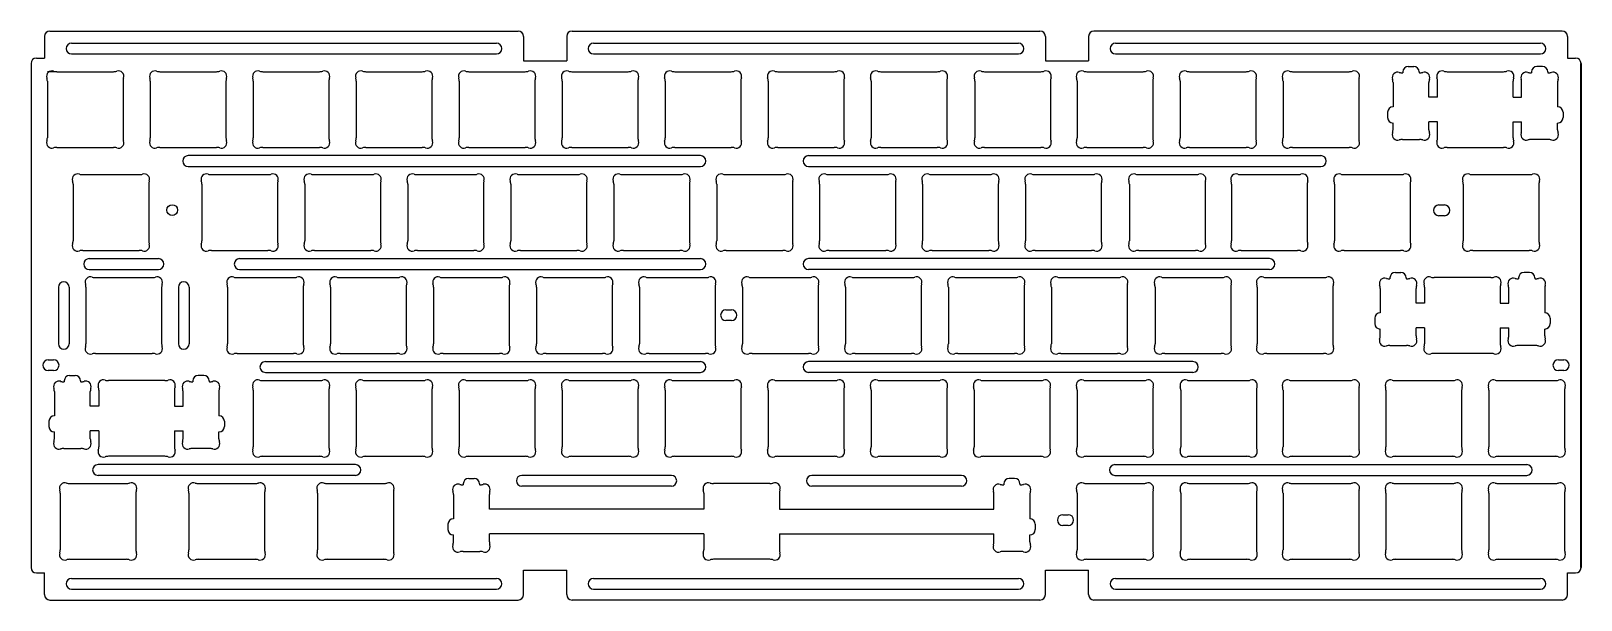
# Model space of a CAD drawing. Header units: millimetres. Extents: x 2777 to 3063, y 1145 to 1250.
import ezdxf

# ---------------------------------------------------------------- set-up
doc = ezdxf.new("R2010")
doc.units = ezdxf.units.MM
doc.layers.add('粗实线层', color=7, linetype='Continuous', lineweight=35)

msp = doc.modelspace()

# ---------------------------------------------------------------- linework, layer by layer
for p, q in [((2779.15, 1248.84), (2779.15, 1244.84)), ((2780.15, 1249.84), (2866.75, 1249.84)), ((2784.15, 1247.59), (2862.75, 1247.59)), ((2867.75, 1248.84), (2867.75, 1244.34)), ((2875.75, 1248.84), (2875.75, 1244.34)), ((2876.75, 1249.84), (2963.3, 1249.84)), ((2880.72, 1247.59), (2959.32, 1247.59)), ((2964.3, 1248.84), (2964.3, 1244.34)), ((2972.3, 1248.84), (2972.3, 1244.34)), ((3059.9, 1249.84), (2973.3, 1249.84)), ((2977.3, 1247.59), (3055.9, 1247.59)), ((3060.9, 1248.84), (3060.9, 1244.84)), ((2777.65, 1244.84), (2779.15, 1244.84)), ((2784.15, 1245.59), (2862.75, 1245.59)), ((2880.72, 1245.59), (2959.32, 1245.59)), ((2977.3, 1245.59), (3055.9, 1245.59)), ((3060.9, 1244.84), (3062.4, 1244.84)), ((2781.45, 1242.32), (2779.67, 1242.32)), ((2781.45, 1242.32), (2791.89, 1242.32)), ((2800.5, 1242.32), (2810.94, 1242.32)), ((2819.55, 1242.32), (2829.99, 1242.32)), ((2838.6, 1242.32), (2849.04, 1242.32)), ((2857.65, 1242.32), (2868.09, 1242.32)), ((2867.75, 1244.34), (2875.75, 1244.34)), ((2876.7, 1242.32), (2887.14, 1242.32)), ((2895.75, 1242.32), (2906.19, 1242.32)), ((2914.8, 1242.32), (2925.24, 1242.32)), ((2933.85, 1242.32), (2944.29, 1242.32)), ((2953.04, 1242.32), (2963.49, 1242.32)), ((2964.3, 1244.34), (2972.3, 1244.34)), ((2971.95, 1242.32), (2982.39, 1242.32)), ((2991, 1242.32), (3001.44, 1242.32)), ((3010.05, 1242.32), (3020.49, 1242.32)), ((3030.4, 1242.09), (3030.45, 1242.09)), ((3030.45, 1242.29), (3030.45, 1242.09)), ((3031.45, 1243.29), (3032.45, 1243.29)), ((3033.45, 1242.29), (3033.45, 1242.09)), ((3033.49, 1242.09), (3033.45, 1242.09)), ((3038.63, 1242.32), (3049.07, 1242.32)), ((3054.2, 1242.09), (3054.25, 1242.09)), ((3054.25, 1242.29), (3054.25, 1242.09)), ((3056.25, 1243.29), (3055.25, 1243.29)), ((3057.25, 1242.29), (3057.25, 1242.09)), ((3057.29, 1242.09), (3057.25, 1242.09)), ((2779.67, 1240.54), (2779.67, 1230.1)), ((2793.67, 1240.54), (2793.67, 1230.1)), ((2798.72, 1240.54), (2798.72, 1230.1)), ((2812.72, 1240.54), (2812.72, 1230.1)), ((2817.77, 1240.54), (2817.77, 1230.1)), ((2831.77, 1240.54), (2831.77, 1230.1)), ((2836.82, 1240.54), (2836.82, 1230.1)), ((2850.82, 1240.54), (2850.82, 1230.1)), ((2855.87, 1240.54), (2855.87, 1230.1)), ((2869.87, 1240.54), (2869.87, 1230.1)), ((2874.92, 1240.54), (2874.92, 1230.1)), ((2888.92, 1240.54), (2888.92, 1230.1)), ((2893.97, 1240.54), (2893.97, 1230.1)), ((2907.97, 1240.54), (2907.97, 1230.1)), ((2913.02, 1240.54), (2913.02, 1230.1)), ((2927.02, 1240.54), (2927.02, 1230.1)), ((2932.07, 1240.54), (2932.07, 1230.1)), ((2946.07, 1240.54), (2946.07, 1230.1)), ((2951.26, 1240.54), (2951.26, 1230.1)), ((2965.26, 1240.54), (2965.26, 1230.1)), ((2970.17, 1240.54), (2970.17, 1230.1)), ((2984.17, 1240.54), (2984.17, 1230.1)), ((2989.22, 1240.54), (2989.22, 1230.1)), ((3003.22, 1240.54), (3003.22, 1230.1)), ((3008.27, 1240.54), (3008.27, 1230.1)), ((3022.27, 1240.54), (3022.27, 1230.1)), ((3028.62, 1240.31), (3028.62, 1235.82)), ((3035.27, 1237.62), (3035.27, 1240.31)), ((3036.85, 1237.62), (3036.85, 1240.54)), ((3050.85, 1237.62), (3050.85, 1240.54)), ((3052.42, 1237.62), (3052.42, 1240.31)), ((3059.07, 1240.31), (3059.07, 1235.82)), ((3036.85, 1237.62), (3035.27, 1237.62)), ((3050.85, 1237.62), (3052.42, 1237.62)), ((3027.62, 1234.82), (3027.62, 1233.82)), ((3060.07, 1234.82), (3060.07, 1233.82)), ((3028.62, 1231.57), (3028.62, 1232.82)), ((3036.85, 1233.02), (3035.27, 1233.02)), ((3035.27, 1231.57), (3035.27, 1233.02)), ((3036.85, 1230.1), (3036.85, 1233.02)), ((3050.85, 1233.02), (3052.42, 1233.02)), ((3050.85, 1230.1), (3050.85, 1233.02)), ((3052.42, 1231.57), (3052.42, 1233.02)), ((3059.07, 1231.57), (3059.07, 1232.82)), ((2781.45, 1228.32), (2791.89, 1228.32)), ((2800.5, 1228.32), (2810.94, 1228.32)), ((2819.55, 1228.32), (2829.99, 1228.32)), ((2838.6, 1228.32), (2849.04, 1228.32)), ((2857.65, 1228.32), (2868.09, 1228.32)), ((2876.7, 1228.32), (2887.14, 1228.32)), ((2895.75, 1228.32), (2906.19, 1228.32)), ((2914.8, 1228.32), (2925.24, 1228.32)), ((2933.85, 1228.32), (2944.29, 1228.32)), ((2953.04, 1228.32), (2963.49, 1228.32)), ((2971.95, 1228.32), (2982.39, 1228.32)), ((2991, 1228.32), (3001.44, 1228.32)), ((3010.05, 1228.32), (3020.49, 1228.32)), ((3030.4, 1229.79), (3033.49, 1229.79)), ((3038.63, 1228.32), (3049.07, 1228.32)), ((3057.29, 1229.79), (3054.2, 1229.79)), ((2900.5, 1226.79), (2805.72, 1226.79)), ((2805.72, 1224.79), (2900.5, 1224.79)), ((2920.5, 1226.79), (3015.27, 1226.79)), ((2920.5, 1224.79), (3015.27, 1224.79)), ((2786.21, 1223.27), (2796.66, 1223.27)), ((2810.03, 1223.27), (2820.47, 1223.27)), ((2829.08, 1223.27), (2839.52, 1223.27)), ((2848.13, 1223.27), (2858.57, 1223.27)), ((2867.18, 1223.27), (2877.62, 1223.27)), ((2886.23, 1223.27), (2896.67, 1223.27)), ((2905.28, 1223.27), (2915.72, 1223.27)), ((2924.33, 1223.27), (2934.77, 1223.27)), ((2943.38, 1223.27), (2953.82, 1223.27)), ((2962.43, 1223.27), (2972.87, 1223.27)), ((2981.62, 1223.27), (2992.06, 1223.27)), ((3000.53, 1223.27), (3010.97, 1223.27)), ((3019.58, 1223.27), (3030.02, 1223.27)), ((3043.39, 1223.27), (3053.83, 1223.27)), ((2784.44, 1221.49), (2784.44, 1211.05)), ((2798.44, 1221.49), (2798.44, 1211.05)), ((2808.25, 1221.49), (2808.25, 1211.05)), ((2822.25, 1221.49), (2822.25, 1211.05)), ((2827.3, 1221.49), (2827.3, 1211.05)), ((2841.3, 1221.49), (2841.3, 1211.05)), ((2846.35, 1221.49), (2846.35, 1211.05)), ((2860.35, 1221.49), (2860.35, 1211.05)), ((2865.4, 1221.49), (2865.4, 1211.05)), ((2879.4, 1221.49), (2879.4, 1211.05)), ((2884.45, 1221.49), (2884.45, 1211.05)), ((2898.45, 1221.49), (2898.45, 1211.05)), ((2903.5, 1221.49), (2903.5, 1211.05)), ((2917.5, 1221.49), (2917.5, 1211.05)), ((2922.55, 1221.49), (2922.55, 1211.05)), ((2936.55, 1221.49), (2936.55, 1211.05)), ((2941.6, 1221.49), (2941.6, 1211.05)), ((2955.6, 1221.49), (2955.6, 1211.05)), ((2960.65, 1221.49), (2960.65, 1211.05)), ((2974.65, 1221.49), (2974.65, 1211.05)), ((2979.84, 1221.49), (2979.84, 1211.05)), ((2993.84, 1221.49), (2993.84, 1211.05)), ((2998.75, 1221.49), (2998.75, 1211.05)), ((3012.75, 1221.49), (3012.75, 1211.05)), ((3017.8, 1221.49), (3017.8, 1211.05)), ((3031.8, 1221.49), (3031.8, 1211.05)), ((3041.61, 1221.49), (3041.61, 1211.05)), ((3055.61, 1221.49), (3055.61, 1211.05)), ((3037.12, 1217.67), (3038.12, 1217.67)), ((2803.04, 1215.37), (2803.04, 1215.37)), ((3038.12, 1215.67), (3037.12, 1215.67)), ((2786.21, 1209.27), (2796.66, 1209.27)), ((2787.4, 1207.74), (2800.23, 1207.74)), ((2810.03, 1209.27), (2820.47, 1209.27)), ((2815.25, 1207.74), (2900.5, 1207.74)), ((2829.08, 1209.27), (2839.52, 1209.27)), ((2848.13, 1209.27), (2858.57, 1209.27)), ((2867.18, 1209.27), (2877.62, 1209.27)), ((2886.23, 1209.27), (2896.67, 1209.27)), ((2905.28, 1209.27), (2915.72, 1209.27)), ((3005.75, 1207.74), (2920.5, 1207.74)), ((2924.33, 1209.27), (2934.77, 1209.27)), ((2943.38, 1209.27), (2953.82, 1209.27)), ((2962.43, 1209.27), (2972.87, 1209.27)), ((2981.62, 1209.27), (2992.06, 1209.27)), ((3000.53, 1209.27), (3010.97, 1209.27)), ((3019.58, 1209.27), (3030.02, 1209.27)), ((3043.39, 1209.27), (3053.83, 1209.27)), ((2787.4, 1205.74), (2800.23, 1205.74)), ((2815.25, 1205.74), (2900.5, 1205.74)), ((3005.75, 1205.74), (2920.5, 1205.74)), ((3029.06, 1205.19), (3030.06, 1205.19)), ((3053.86, 1205.19), (3052.86, 1205.19)), ((2781.72, 1202.44), (2781.72, 1192)), ((2783.72, 1202.44), (2783.72, 1192)), ((2786.82, 1202.44), (2786.82, 1192)), ((2788.59, 1204.22), (2799.04, 1204.22)), ((2800.82, 1202.44), (2800.82, 1192)), ((2803.91, 1202.44), (2803.91, 1192)), ((2805.91, 1202.44), (2805.91, 1192)), ((2813.01, 1202.44), (2813.01, 1192)), ((2814.79, 1204.22), (2825.23, 1204.22)), ((2827.01, 1202.44), (2827.01, 1192)), ((2832.06, 1202.44), (2832.06, 1192)), ((2833.84, 1204.22), (2844.28, 1204.22)), ((2846.06, 1202.44), (2846.06, 1192)), ((2851.11, 1202.44), (2851.11, 1192)), ((2852.89, 1204.22), (2863.33, 1204.22)), ((2865.11, 1202.44), (2865.11, 1192)), ((2870.16, 1202.44), (2870.16, 1192)), ((2871.94, 1204.22), (2882.38, 1204.22)), ((2884.16, 1202.44), (2884.16, 1192)), ((2889.21, 1202.44), (2889.21, 1192)), ((2890.99, 1204.22), (2901.43, 1204.22)), ((2903.21, 1202.44), (2903.21, 1192)), ((2908.26, 1202.44), (2908.26, 1192)), ((2910.04, 1204.22), (2920.48, 1204.22)), ((2922.26, 1202.44), (2922.26, 1192)), ((2927.31, 1202.44), (2927.31, 1192)), ((2929.09, 1204.22), (2939.53, 1204.22)), ((2941.31, 1202.44), (2941.31, 1192)), ((2946.36, 1202.44), (2946.36, 1192)), ((2948.14, 1204.22), (2958.58, 1204.22)), ((2960.36, 1202.44), (2960.36, 1192)), ((2965.41, 1202.44), (2965.41, 1192)), ((2967.19, 1204.22), (2977.63, 1204.22)), ((2979.41, 1202.44), (2979.41, 1192)), ((2984.6, 1202.44), (2984.6, 1192)), ((2986.38, 1204.22), (2996.82, 1204.22)), ((2998.6, 1202.44), (2998.6, 1192)), ((3003.51, 1202.44), (3003.51, 1192)), ((3005.29, 1204.22), (3015.73, 1204.22)), ((3017.51, 1202.44), (3017.51, 1192)), ((3026.24, 1202.21), (3026.24, 1197.72)), ((3028.02, 1203.99), (3028.06, 1203.99)), ((3028.06, 1204.19), (3028.06, 1203.99)), ((3031.06, 1204.19), (3031.06, 1203.99)), ((3031.11, 1203.99), (3031.06, 1203.99)), ((3032.89, 1199.52), (3032.89, 1202.21)), ((3034.46, 1202.44), (3034.46, 1199.52)), ((3046.69, 1204.22), (3036.24, 1204.22)), ((3048.46, 1202.44), (3048.46, 1199.52)), ((3050.04, 1199.52), (3050.04, 1202.21)), ((3051.82, 1203.99), (3051.86, 1203.99)), ((3051.86, 1204.19), (3051.86, 1203.99)), ((3054.86, 1204.19), (3054.86, 1203.99)), ((3054.91, 1203.99), (3054.86, 1203.99)), ((3056.69, 1202.21), (3056.69, 1197.72)), ((3034.46, 1199.52), (3032.89, 1199.52)), ((3048.46, 1199.52), (3050.04, 1199.52)), ((2905.22, 1198.27), (2906.22, 1198.27)), ((2906.22, 1196.27), (2905.22, 1196.27)), ((3025.24, 1196.72), (3025.24, 1195.72)), ((3057.69, 1196.72), (3057.69, 1195.72)), ((3026.24, 1193.47), (3026.24, 1194.72)), ((3034.46, 1194.92), (3032.89, 1194.92)), ((3032.89, 1193.47), (3032.89, 1194.92)), ((3034.46, 1194.92), (3034.46, 1192)), ((3048.46, 1194.92), (3050.04, 1194.92)), ((3048.46, 1194.92), (3048.46, 1192)), ((3050.04, 1193.47), (3050.04, 1194.92)), ((3056.69, 1193.47), (3056.69, 1194.72)), ((2788.59, 1190.22), (2799.04, 1190.22)), ((2814.79, 1190.22), (2825.23, 1190.22)), ((2833.84, 1190.22), (2844.28, 1190.22)), ((2852.89, 1190.22), (2863.33, 1190.22)), ((2871.94, 1190.22), (2882.38, 1190.22)), ((2890.99, 1190.22), (2901.43, 1190.22)), ((2910.04, 1190.22), (2920.48, 1190.22)), ((2929.09, 1190.22), (2939.53, 1190.22)), ((2948.14, 1190.22), (2958.58, 1190.22)), ((2967.19, 1190.22), (2977.63, 1190.22)), ((2986.38, 1190.22), (2996.82, 1190.22)), ((3005.29, 1190.22), (3015.73, 1190.22)), ((3028.02, 1191.69), (3031.11, 1191.69)), ((3046.69, 1190.22), (3036.24, 1190.22)), ((3054.91, 1191.69), (3051.82, 1191.69)), ((2779.84, 1189.02), (2780.84, 1189.02)), ((2820.01, 1188.69), (2900.5, 1188.69)), ((2991.6, 1188.69), (2920.5, 1188.69)), ((3059.21, 1189.02), (3060.21, 1189.02)), ((2780.84, 1187.02), (2779.84, 1187.02)), ((2782.75, 1184.94), (2782.8, 1184.94)), ((2782.8, 1185.14), (2782.8, 1184.94)), ((2783.8, 1186.14), (2784.8, 1186.14)), ((2785.8, 1185.14), (2785.8, 1184.94)), ((2785.84, 1184.94), (2785.8, 1184.94)), ((2801.42, 1185.17), (2790.98, 1185.17)), ((2806.55, 1184.94), (2806.6, 1184.94)), ((2806.6, 1185.14), (2806.6, 1184.94)), ((2808.6, 1186.14), (2807.6, 1186.14)), ((2809.6, 1185.14), (2809.6, 1184.94)), ((2809.64, 1184.94), (2809.6, 1184.94)), ((2819.55, 1185.17), (2829.99, 1185.17)), ((2820.01, 1186.69), (2900.5, 1186.69)), ((2838.6, 1185.17), (2849.04, 1185.17)), ((2857.65, 1185.17), (2868.09, 1185.17)), ((2876.7, 1185.17), (2887.14, 1185.17)), ((2895.75, 1185.17), (2906.19, 1185.17)), ((2914.8, 1185.17), (2925.24, 1185.17)), ((2991.6, 1186.69), (2920.5, 1186.69)), ((2933.85, 1185.17), (2944.29, 1185.17)), ((2952.9, 1185.17), (2963.34, 1185.17)), ((2971.95, 1185.17), (2982.39, 1185.17)), ((2991.14, 1185.17), (3001.59, 1185.17)), ((3010.05, 1185.17), (3020.49, 1185.17)), ((3029.1, 1185.17), (3039.54, 1185.17)), ((3048.15, 1185.17), (3058.59, 1185.17)), ((3060.21, 1187.02), (3059.21, 1187.02)), ((2780.97, 1183.16), (2780.97, 1178.67)), ((2787.62, 1180.47), (2787.62, 1183.16)), ((2789.2, 1183.39), (2789.2, 1180.47)), ((2803.2, 1183.39), (2803.2, 1180.47)), ((2804.77, 1180.47), (2804.77, 1183.16)), ((2811.42, 1183.16), (2811.42, 1178.67)), ((2817.77, 1183.39), (2817.77, 1172.95)), ((2831.77, 1183.39), (2831.77, 1172.95)), ((2836.82, 1183.39), (2836.82, 1172.95)), ((2850.82, 1183.39), (2850.82, 1172.95)), ((2855.87, 1183.39), (2855.87, 1172.95)), ((2869.87, 1183.39), (2869.87, 1172.95)), ((2874.92, 1183.39), (2874.92, 1172.95)), ((2888.92, 1183.39), (2888.92, 1172.95)), ((2893.97, 1183.39), (2893.97, 1172.95)), ((2907.97, 1183.39), (2907.97, 1172.95)), ((2913.02, 1183.39), (2913.02, 1172.95)), ((2927.02, 1183.39), (2927.02, 1172.95)), ((2932.07, 1183.39), (2932.07, 1172.95)), ((2946.07, 1183.39), (2946.07, 1172.95)), ((2951.12, 1183.39), (2951.12, 1172.95)), ((2965.12, 1183.39), (2965.12, 1172.95)), ((2970.17, 1183.39), (2970.17, 1172.95)), ((2984.17, 1183.39), (2984.17, 1172.95)), ((2989.36, 1183.39), (2989.36, 1172.95)), ((3003.36, 1183.39), (3003.36, 1172.95)), ((3008.27, 1183.39), (3008.27, 1172.95)), ((3022.27, 1183.39), (3022.27, 1172.95)), ((3027.32, 1183.39), (3027.32, 1172.95)), ((3041.32, 1183.39), (3041.32, 1172.95)), ((3046.37, 1183.39), (3046.37, 1172.95)), ((3060.37, 1183.39), (3060.37, 1172.95)), ((2789.2, 1180.47), (2787.62, 1180.47)), ((2803.2, 1180.47), (2804.77, 1180.47)), ((2779.97, 1177.67), (2779.97, 1176.67)), ((2789.2, 1175.87), (2787.62, 1175.87)), ((2787.62, 1174.42), (2787.62, 1175.87)), ((2789.2, 1175.87), (2789.2, 1172.95)), ((2803.2, 1175.87), (2804.77, 1175.87)), ((2803.2, 1175.87), (2803.2, 1172.95)), ((2804.77, 1174.42), (2804.77, 1175.87)), ((2812.42, 1177.67), (2812.42, 1176.67)), ((2780.97, 1174.42), (2780.97, 1175.67)), ((2811.42, 1174.42), (2811.42, 1175.67)), ((2782.75, 1172.64), (2785.84, 1172.64)), ((2801.42, 1171.17), (2790.98, 1171.17)), ((2809.64, 1172.64), (2806.55, 1172.64)), ((2819.55, 1171.17), (2829.99, 1171.17)), ((2838.6, 1171.17), (2849.04, 1171.17)), ((2857.65, 1171.17), (2868.09, 1171.17)), ((2876.7, 1171.17), (2887.14, 1171.17)), ((2895.75, 1171.17), (2906.19, 1171.17)), ((2914.8, 1171.17), (2925.24, 1171.17)), ((2933.85, 1171.17), (2944.29, 1171.17)), ((2952.9, 1171.17), (2963.34, 1171.17)), ((2971.95, 1171.17), (2982.39, 1171.17)), ((2991.14, 1171.17), (3001.59, 1171.17)), ((3010.05, 1171.17), (3020.49, 1171.17)), ((3029.1, 1171.17), (3039.54, 1171.17)), ((3048.15, 1171.17), (3058.59, 1171.17)), ((2836.68, 1169.64), (2789.05, 1169.64)), ((2836.68, 1167.64), (2789.05, 1167.64)), ((2857.62, 1167.09), (2858.62, 1167.09)), ((2895.11, 1167.64), (2867.45, 1167.64)), ((2948.78, 1167.64), (2921.12, 1167.64)), ((2958.61, 1167.09), (2957.61, 1167.09)), ((2977.17, 1169.64), (3053.37, 1169.64)), ((2977.17, 1167.64), (3053.37, 1167.64)), ((2782.05, 1164.34), (2782.05, 1153.9)), ((2783.83, 1166.12), (2794.27, 1166.12)), ((2796.05, 1164.34), (2796.05, 1153.9)), ((2805.86, 1164.34), (2805.86, 1153.9)), ((2807.64, 1166.12), (2818.09, 1166.12)), ((2819.86, 1164.34), (2819.86, 1153.9)), ((2829.68, 1164.34), (2829.68, 1153.9)), ((2831.46, 1166.12), (2841.9, 1166.12)), ((2843.68, 1164.34), (2843.68, 1153.9)), ((2856.57, 1165.89), (2856.62, 1165.89)), ((2856.62, 1166.09), (2856.62, 1165.89)), ((2859.62, 1166.09), (2859.62, 1165.89)), ((2859.66, 1165.89), (2859.62, 1165.89)), ((2895.11, 1165.64), (2867.45, 1165.64)), ((2901.11, 1164.34), (2901.11, 1161.42)), ((2913.34, 1166.12), (2902.89, 1166.12)), ((2915.11, 1164.34), (2915.11, 1161.42)), ((2948.78, 1165.64), (2921.12, 1165.64)), ((2956.57, 1165.89), (2956.61, 1165.89)), ((2956.61, 1166.09), (2956.61, 1165.89)), ((2959.61, 1166.09), (2959.61, 1165.89)), ((2959.66, 1165.89), (2959.61, 1165.89)), ((2970.17, 1164.34), (2970.17, 1153.9)), ((2971.95, 1166.12), (2982.39, 1166.12)), ((2984.17, 1164.34), (2984.17, 1153.9)), ((2989.36, 1164.34), (2989.36, 1153.9)), ((2991.14, 1166.12), (3001.59, 1166.12)), ((3003.36, 1164.34), (3003.36, 1153.9)), ((3008.27, 1164.34), (3008.27, 1153.9)), ((3010.05, 1166.12), (3020.49, 1166.12)), ((3022.27, 1164.34), (3022.27, 1153.9)), ((3027.32, 1164.34), (3027.32, 1153.9)), ((3029.1, 1166.12), (3039.54, 1166.12)), ((3041.32, 1164.34), (3041.32, 1153.9)), ((3046.37, 1164.34), (3046.37, 1153.9)), ((3048.15, 1166.12), (3058.59, 1166.12)), ((3060.37, 1164.34), (3060.37, 1153.9)), ((2854.79, 1164.11), (2854.79, 1159.62)), ((2861.44, 1161.42), (2861.44, 1164.11)), ((2901.11, 1161.42), (2861.44, 1161.42)), ((2915.11, 1161.42), (2954.79, 1161.42)), ((2954.79, 1161.42), (2954.79, 1164.11)), ((2961.44, 1164.11), (2961.44, 1159.62)), ((2853.79, 1158.62), (2853.79, 1157.62)), ((2962.44, 1158.62), (2962.44, 1157.62)), ((2967.53, 1160.37), (2968.53, 1160.37)), ((2854.79, 1155.37), (2854.79, 1156.62)), ((2901.11, 1156.82), (2861.44, 1156.82)), ((2861.44, 1155.37), (2861.44, 1156.82)), ((2901.11, 1156.82), (2901.11, 1153.9)), ((2915.11, 1156.82), (2954.79, 1156.82)), ((2915.11, 1156.82), (2915.11, 1153.9)), ((2954.79, 1155.37), (2954.79, 1156.82)), ((2961.44, 1155.37), (2961.44, 1156.62)), ((2968.53, 1158.37), (2967.53, 1158.37)), ((2856.57, 1153.59), (2859.66, 1153.59)), ((2959.66, 1153.59), (2956.57, 1153.59)), ((2783.83, 1152.12), (2794.27, 1152.12)), ((2807.64, 1152.12), (2818.09, 1152.12)), ((2831.46, 1152.12), (2841.9, 1152.12)), ((2867.75, 1145.59), (2867.75, 1150.09)), ((2867.75, 1150.09), (2875.75, 1150.09)), ((2875.75, 1145.59), (2875.75, 1150.09)), ((2913.34, 1152.12), (2902.89, 1152.12)), ((2964.3, 1145.59), (2964.3, 1150.09)), ((2964.3, 1150.09), (2972.3, 1150.09)), ((2971.95, 1152.12), (2982.39, 1152.12)), ((2972.3, 1145.59), (2972.3, 1150.09)), ((2991.14, 1152.12), (3001.59, 1152.12)), ((3010.05, 1152.12), (3020.49, 1152.12)), ((3029.1, 1152.12), (3039.54, 1152.12)), ((3048.15, 1152.12), (3058.59, 1152.12)), ((2777.65, 1149.59), (2779.15, 1149.59)), ((2779.15, 1145.59), (2779.15, 1149.59)), ((2784.15, 1148.59), (2862.75, 1148.59)), ((2880.72, 1148.59), (2959.32, 1148.59)), ((2977.3, 1148.59), (3055.9, 1148.59)), ((3060.9, 1145.59), (3060.9, 1149.59)), ((3060.9, 1149.59), (3062.4, 1149.59)), ((2780.15, 1144.59), (2866.75, 1144.59)), ((2784.15, 1146.59), (2862.75, 1146.59)), ((2963.3, 1144.59), (2876.75, 1144.59)), ((2880.72, 1146.59), (2959.32, 1146.59)), ((3059.9, 1144.59), (2973.3, 1144.59)), ((2977.3, 1146.59), (3055.9, 1146.59))]:
    msp.add_line(p, q)
at = {"linetype": 'Continuous'}
msp.add_line((2776.65, 1243.84), (2776.65, 1150.59), dxfattribs=at)
msp.add_circle((2802.77, 1216.72), 1)
for centre, radius, start, end in [((2780.15, 1248.84), 1, 90, 180), ((2784.15, 1246.59), 1, 90, 270), ((2862.75, 1246.59), 1, 270, 90), ((2866.75, 1248.84), 1, 0, 90), ((2876.75, 1248.84), 1, 90, 180), ((2880.72, 1246.59), 1, 90, 270), ((2959.32, 1246.59), 1, 270, 90), ((2963.3, 1248.84), 1, 0, 90), ((2973.3, 1248.84), 1, 90, 180), ((2977.3, 1246.59), 1, 90, 270), ((3055.9, 1246.59), 1, 270, 90), ((3059.9, 1248.84), 1, 0, 90), ((2777.65, 1243.84), 1, 90, 180), ((3062.4, 1243.84), 1, 0, 90), ((2780.53, 1241.47), 1, 72.0237, 197.9763), ((2781.45, 1244.32), 2, 252.0237, 270), ((2791.89, 1244.32), 2, 270, 287.9763), ((2792.82, 1241.47), 1, 342.0237, 107.9763), ((2799.58, 1241.47), 1, 72.0237, 197.9763), ((2800.5, 1244.32), 2, 252.0237, 270), ((2810.94, 1244.32), 2, 270, 287.9763), ((2811.87, 1241.47), 1, 342.0237, 107.9763), ((2818.63, 1241.47), 1, 72.0237, 197.9763), ((2819.55, 1244.32), 2, 252.0237, 270), ((2829.99, 1244.32), 2, 270, 287.9763), ((2830.92, 1241.47), 1, 342.0237, 107.9763), ((2837.68, 1241.47), 1, 72.0237, 197.9763), ((2838.6, 1244.32), 2, 252.0237, 270), ((2849.04, 1244.32), 2, 270, 287.9763), ((2849.97, 1241.47), 1, 342.0237, 107.9763), ((2856.73, 1241.47), 1, 72.0237, 197.9763), ((2857.65, 1244.32), 2, 252.0237, 270), ((2868.09, 1244.32), 2, 270, 287.9763), ((2869.02, 1241.47), 1, 342.0237, 107.9763), ((2875.77, 1241.47), 1, 72.0237, 197.9763), ((2876.7, 1244.32), 2, 252.0237, 270), ((2887.14, 1244.32), 2, 270, 287.9763), ((2888.07, 1241.47), 1, 342.0237, 107.9763), ((2894.82, 1241.47), 1, 72.0237, 197.9763), ((2895.75, 1244.32), 2, 252.0237, 270), ((2906.19, 1244.32), 2, 270, 287.9763), ((2907.12, 1241.47), 1, 342.0237, 107.9763), ((2913.88, 1241.47), 1, 72.0237, 197.9763), ((2914.8, 1244.32), 2, 252.0237, 270), ((2925.24, 1244.32), 2, 270, 287.9763), ((2926.17, 1241.47), 1, 342.0237, 107.9763), ((2932.93, 1241.47), 1, 72.0237, 197.9763), ((2933.85, 1244.32), 2, 252.0237, 270), ((2944.29, 1244.32), 2, 270, 287.9763), ((2945.22, 1241.47), 1, 342.0237, 107.9763), ((2952.12, 1241.47), 1, 72.0237, 197.9763), ((2953.04, 1244.32), 2, 252.0237, 270), ((2963.49, 1244.32), 2, 270, 287.9763), ((2964.41, 1241.47), 1, 342.0237, 107.9763), ((2971.03, 1241.47), 1, 72.0237, 197.9763), ((2971.95, 1244.32), 2, 252.0237, 270), ((2982.39, 1244.32), 2, 270, 287.9763), ((2983.32, 1241.47), 1, 342.0237, 107.9763), ((2990.08, 1241.47), 1, 72.0237, 197.9763), ((2991, 1244.32), 2, 252.0237, 270), ((3001.44, 1244.32), 2, 270, 287.9763), ((3002.37, 1241.47), 1, 342.0237, 107.9763), ((3009.13, 1241.47), 1, 72.0237, 197.9763), ((3010.05, 1244.32), 2, 252.0237, 270), ((3020.49, 1244.32), 2, 270, 287.9763), ((3021.42, 1241.47), 1, 342.0237, 107.9763), ((3029.48, 1241.24), 1, 72.0237, 197.9763), ((3030.4, 1244.09), 2, 252.0237, 270), ((3031.45, 1242.29), 1, 90, 180), ((3032.45, 1242.29), 1, 360, 90), ((3033.49, 1244.09), 2, 270, 287.9763), ((3034.42, 1241.24), 1, 342.0237, 107.9763), ((3037.7, 1241.47), 1, 72.0237, 197.9763), ((3038.63, 1244.32), 2, 252.0237, 270), ((3049.07, 1244.32), 2, 270, 287.9763), ((3049.99, 1241.47), 1, 342.0237, 107.9763), ((3053.28, 1241.24), 1, 72.0237, 197.9763), ((3054.2, 1244.09), 2, 252.0237, 270), ((3055.25, 1242.29), 1, 90, 180), ((3056.25, 1242.29), 1, 0, 90), ((3057.29, 1244.09), 2, 270, 287.9763), ((3058.22, 1241.24), 1, 342.0237, 107.9763), ((2777.67, 1240.54), 2, 0, 17.9763), ((2795.67, 1240.54), 2, 162.0237, 180), ((2796.72, 1240.54), 2, 0, 17.9763), ((2814.72, 1240.54), 2, 162.0237, 180), ((2815.77, 1240.54), 2, 0, 17.9763), ((2833.77, 1240.54), 2, 162.0237, 180), ((2834.82, 1240.54), 2, 0, 17.9763), ((2852.82, 1240.54), 2, 162.0237, 180), ((2853.87, 1240.54), 2, 0, 17.9763), ((2871.87, 1240.54), 2, 162.0237, 180), ((2872.92, 1240.54), 2, 0, 17.9763), ((2890.92, 1240.54), 2, 162.0237, 180), ((2891.97, 1240.54), 2, 0, 17.9763), ((2909.97, 1240.54), 2, 162.0237, 180), ((2911.02, 1240.54), 2, 0, 17.9763), ((2929.02, 1240.54), 2, 162.0237, 180), ((2930.07, 1240.54), 2, 0, 17.9763), ((2948.07, 1240.54), 2, 162.0237, 180), ((2949.26, 1240.54), 2, 0, 17.9763), ((2967.26, 1240.54), 2, 162.0237, 180), ((2968.17, 1240.54), 2, 0, 17.9763), ((2986.17, 1240.54), 2, 162.0237, 180), ((2987.22, 1240.54), 2, 0, 17.9763), ((3005.22, 1240.54), 2, 162.0237, 180), ((3006.27, 1240.54), 2, 0, 17.9763), ((3024.27, 1240.54), 2, 162.0237, 180), ((3026.62, 1240.31), 2, 0, 17.9763), ((3037.27, 1240.31), 2, 162.0237, 180), ((3034.85, 1240.54), 2, 0, 17.9763), ((3052.85, 1240.54), 2, 162.0237, 180), ((3050.42, 1240.31), 2, 0, 17.9763), ((3061.07, 1240.31), 2, 162.0237, 180), ((3028.62, 1234.82), 1, 90, 180), ((3028.62, 1233.82), 1, 180, 270), ((3059.07, 1234.82), 1, 0, 90), ((3059.07, 1233.82), 1, 270, 0), ((3029.48, 1230.64), 1, 162.0237, 287.9763), ((3026.62, 1231.57), 2, 342.0237, 0), ((3034.42, 1230.64), 1, 252.0237, 17.9763), ((3037.27, 1231.57), 2, 180, 197.9763), ((3053.28, 1230.64), 1, 162.0237, 287.9763), ((3050.42, 1231.57), 2, 342.0237, 0), ((3058.22, 1230.64), 1, 252.0237, 17.9763), ((3061.07, 1231.57), 2, 180, 197.9763), ((2780.53, 1229.17), 1, 162.0237, 287.9763), ((2777.67, 1230.1), 2, 342.0237, 0), ((2781.45, 1226.32), 2, 90, 107.9763), ((2791.89, 1226.32), 2, 72.0237, 90), ((2792.82, 1229.17), 1, 252.0237, 17.9763), ((2795.67, 1230.1), 2, 180, 197.9763), ((2799.58, 1229.17), 1, 162.0237, 287.9763), ((2796.72, 1230.1), 2, 342.0237, 0), ((2800.5, 1226.32), 2, 90, 107.9763), ((2810.94, 1226.32), 2, 72.0237, 90), ((2811.87, 1229.17), 1, 252.0237, 17.9763), ((2814.72, 1230.1), 2, 180, 197.9763), ((2818.63, 1229.17), 1, 162.0237, 287.9763), ((2815.77, 1230.1), 2, 342.0237, 0), ((2819.55, 1226.32), 2, 90, 107.9763), ((2829.99, 1226.32), 2, 72.0237, 90), ((2830.92, 1229.17), 1, 252.0237, 17.9763), ((2833.77, 1230.1), 2, 180, 197.9763), ((2837.68, 1229.17), 1, 162.0237, 287.9763), ((2834.82, 1230.1), 2, 342.0237, 0), ((2838.6, 1226.32), 2, 90, 107.9763), ((2849.04, 1226.32), 2, 72.0237, 90), ((2849.97, 1229.17), 1, 252.0237, 17.9763), ((2852.82, 1230.1), 2, 180, 197.9763), ((2856.73, 1229.17), 1, 162.0237, 287.9763), ((2853.87, 1230.1), 2, 342.0237, 0), ((2857.65, 1226.32), 2, 90, 107.9763), ((2868.09, 1226.32), 2, 72.0237, 90), ((2869.02, 1229.17), 1, 252.0237, 17.9763), ((2871.87, 1230.1), 2, 180, 197.9763), ((2875.77, 1229.17), 1, 162.0237, 287.9763), ((2872.92, 1230.1), 2, 342.0237, 0), ((2876.7, 1226.32), 2, 90, 107.9763), ((2887.14, 1226.32), 2, 72.0237, 90), ((2888.07, 1229.17), 1, 252.0237, 17.9763), ((2890.92, 1230.1), 2, 180, 197.9763), ((2894.82, 1229.17), 1, 162.0237, 287.9763), ((2891.97, 1230.1), 2, 342.0237, 0), ((2895.75, 1226.32), 2, 90, 107.9763), ((2906.19, 1226.32), 2, 72.0237, 90), ((2907.12, 1229.17), 1, 252.0237, 17.9763), ((2909.97, 1230.1), 2, 180, 197.9763), ((2913.88, 1229.17), 1, 162.0237, 287.9763), ((2911.02, 1230.1), 2, 342.0237, 0), ((2914.8, 1226.32), 2, 90, 107.9763), ((2925.24, 1226.32), 2, 72.0237, 90), ((2926.17, 1229.17), 1, 252.0237, 17.9763), ((2929.02, 1230.1), 2, 180, 197.9763), ((2932.93, 1229.17), 1, 162.0237, 287.9763), ((2930.07, 1230.1), 2, 342.0237, 0), ((2933.85, 1226.32), 2, 90, 107.9763), ((2944.29, 1226.32), 2, 72.0237, 90), ((2945.22, 1229.17), 1, 252.0237, 17.9763), ((2948.07, 1230.1), 2, 180, 197.9763), ((2952.12, 1229.17), 1, 162.0237, 287.9763), ((2949.26, 1230.1), 2, 342.0237, 0), ((2953.04, 1226.32), 2, 90, 107.9763), ((2963.49, 1226.32), 2, 72.0237, 90), ((2964.41, 1229.17), 1, 252.0237, 17.9763), ((2967.26, 1230.1), 2, 180, 197.9763), ((2971.03, 1229.17), 1, 162.0237, 287.9763), ((2968.17, 1230.1), 2, 342.0237, 0), ((2971.95, 1226.32), 2, 90, 107.9763), ((2982.39, 1226.32), 2, 72.0237, 90), ((2983.32, 1229.17), 1, 252.0237, 17.9763), ((2986.17, 1230.1), 2, 180, 197.9763), ((2990.08, 1229.17), 1, 162.0237, 287.9763), ((2987.22, 1230.1), 2, 342.0237, 0), ((2991, 1226.32), 2, 90, 107.9763), ((3001.44, 1226.32), 2, 72.0237, 90), ((3002.37, 1229.17), 1, 252.0237, 17.9763), ((3005.22, 1230.1), 2, 180, 197.9763), ((3009.13, 1229.17), 1, 162.0237, 287.9763), ((3006.27, 1230.1), 2, 342.0237, 0), ((3010.05, 1226.32), 2, 90, 107.9763), ((3020.49, 1226.32), 2, 72.0237, 90), ((3021.42, 1229.17), 1, 252.0237, 17.9763), ((3024.27, 1230.1), 2, 180, 197.9763), ((3030.4, 1227.79), 2, 90, 107.9763), ((3033.49, 1227.79), 2, 72.0237, 90), ((3037.7, 1229.17), 1, 162.0237, 287.9763), ((3034.85, 1230.1), 2, 342.0237, 0), ((3038.63, 1226.32), 2, 90, 107.9763), ((3049.07, 1226.32), 2, 72.0237, 90), ((3049.99, 1229.17), 1, 252.0237, 17.9763), ((3052.85, 1230.1), 2, 180, 197.9763), ((3054.2, 1227.79), 2, 90, 107.9763), ((3057.29, 1227.79), 2, 72.0237, 90), ((2805.72, 1225.79), 1, 90, 270), ((2900.5, 1225.79), 1, 270, 90), ((2920.5, 1225.79), 1, 90, 270), ((3015.27, 1225.79), 1, 270, 90), ((2785.29, 1222.42), 1, 72.0237, 197.9763), ((2782.44, 1221.49), 2, 0, 17.9763), ((2786.21, 1225.27), 2, 252.0237, 270), ((2796.66, 1225.27), 2, 270, 287.9763), ((2797.58, 1222.42), 1, 342.0237, 107.9763), ((2800.44, 1221.49), 2, 162.0237, 180), ((2809.1, 1222.42), 1, 72.0237, 197.9763), ((2806.25, 1221.49), 2, 0, 17.9763), ((2810.03, 1225.27), 2, 252.0237, 270), ((2820.47, 1225.27), 2, 270, 287.9763), ((2821.39, 1222.42), 1, 342.0237, 107.9763), ((2824.25, 1221.49), 2, 162.0237, 180), ((2828.15, 1222.42), 1, 72.0237, 197.9763), ((2825.3, 1221.49), 2, 0, 17.9763), ((2829.08, 1225.27), 2, 252.0237, 270), ((2839.52, 1225.27), 2, 270, 287.9763), ((2840.44, 1222.42), 1, 342.0237, 107.9763), ((2843.3, 1221.49), 2, 162.0237, 180), ((2847.2, 1222.42), 1, 72.0237, 197.9763), ((2844.35, 1221.49), 2, 0, 17.9763), ((2848.13, 1225.27), 2, 252.0237, 270), ((2858.57, 1225.27), 2, 270, 287.9763), ((2859.49, 1222.42), 1, 342.0237, 107.9763), ((2862.35, 1221.49), 2, 162.0237, 180), ((2866.25, 1222.42), 1, 72.0237, 197.9763), ((2863.4, 1221.49), 2, 0, 17.9763), ((2867.18, 1225.27), 2, 252.0237, 270), ((2877.62, 1225.27), 2, 270, 287.9763), ((2878.54, 1222.42), 1, 342.0237, 107.9763), ((2881.4, 1221.49), 2, 162.0237, 180), ((2885.3, 1222.42), 1, 72.0237, 197.9763), ((2882.45, 1221.49), 2, 0, 17.9763), ((2886.23, 1225.27), 2, 252.0237, 270), ((2896.67, 1225.27), 2, 270, 287.9763), ((2897.59, 1222.42), 1, 342.0237, 107.9763), ((2900.45, 1221.49), 2, 162.0237, 180), ((2904.35, 1222.42), 1, 72.0237, 197.9763), ((2901.5, 1221.49), 2, 0, 17.9763), ((2905.28, 1225.27), 2, 252.0237, 270), ((2915.72, 1225.27), 2, 270, 287.9763), ((2916.64, 1222.42), 1, 342.0237, 107.9763), ((2919.5, 1221.49), 2, 162.0237, 180), ((2923.4, 1222.42), 1, 72.0237, 197.9763), ((2920.55, 1221.49), 2, 0, 17.9763), ((2924.33, 1225.27), 2, 252.0237, 270), ((2934.77, 1225.27), 2, 270, 287.9763), ((2935.69, 1222.42), 1, 342.0237, 107.9763), ((2938.55, 1221.49), 2, 162.0237, 180), ((2942.45, 1222.42), 1, 72.0237, 197.9763), ((2939.6, 1221.49), 2, 0, 17.9763), ((2943.38, 1225.27), 2, 252.0237, 270), ((2953.82, 1225.27), 2, 270, 287.9763), ((2954.74, 1222.42), 1, 342.0237, 107.9763), ((2957.6, 1221.49), 2, 162.0237, 180), ((2961.5, 1222.42), 1, 72.0237, 197.9763), ((2958.65, 1221.49), 2, 0, 17.9763), ((2962.43, 1225.27), 2, 252.0237, 270), ((2972.87, 1225.27), 2, 270, 287.9763), ((2973.79, 1222.42), 1, 342.0237, 107.9763), ((2976.65, 1221.49), 2, 162.0237, 180), ((2980.69, 1222.42), 1, 72.0237, 197.9763), ((2977.84, 1221.49), 2, 0, 17.9763), ((2981.62, 1225.27), 2, 252.0237, 270), ((2992.06, 1225.27), 2, 270, 287.9763), ((2992.99, 1222.42), 1, 342.0237, 107.9763), ((2995.84, 1221.49), 2, 162.0237, 180), ((2999.6, 1222.42), 1, 72.0237, 197.9763), ((2996.75, 1221.49), 2, 0, 17.9763), ((3000.53, 1225.27), 2, 252.0237, 270), ((3010.97, 1225.27), 2, 270, 287.9763), ((3011.89, 1222.42), 1, 342.0237, 107.9763), ((3014.75, 1221.49), 2, 162.0237, 180), ((3018.65, 1222.42), 1, 72.0237, 197.9763), ((3015.8, 1221.49), 2, 0, 17.9763), ((3019.58, 1225.27), 2, 252.0237, 270), ((3030.02, 1225.27), 2, 270, 287.9763), ((3030.94, 1222.42), 1, 342.0237, 107.9763), ((3033.8, 1221.49), 2, 162.0237, 180), ((3042.46, 1222.42), 1, 72.0237, 197.9763), ((3039.61, 1221.49), 2, 0, 17.9763), ((3043.39, 1225.27), 2, 252.0237, 270), ((3053.83, 1225.27), 2, 270, 287.9763), ((3054.76, 1222.42), 1, 342.0237, 107.9763), ((3057.61, 1221.49), 2, 162.0237, 180), ((3037.12, 1216.67), 1, 90, 270), ((3038.12, 1216.67), 1, 270, 90), ((2785.29, 1210.12), 1, 162.0237, 287.9763), ((2782.44, 1211.05), 2, 342.0237, 0), ((2797.58, 1210.12), 1, 252.0237, 17.9763), ((2800.44, 1211.05), 2, 180, 197.9763), ((2809.1, 1210.12), 1, 162.0237, 287.9763), ((2806.25, 1211.05), 2, 342.0237, 0), ((2821.39, 1210.12), 1, 252.0237, 17.9763), ((2824.25, 1211.05), 2, 180, 197.9763), ((2828.15, 1210.12), 1, 162.0237, 287.9763), ((2825.3, 1211.05), 2, 342.0237, 0), ((2840.44, 1210.12), 1, 252.0237, 17.9763), ((2843.3, 1211.05), 2, 180, 197.9763), ((2847.2, 1210.12), 1, 162.0237, 287.9763), ((2844.35, 1211.05), 2, 342.0237, 0), ((2859.49, 1210.12), 1, 252.0237, 17.9763), ((2862.35, 1211.05), 2, 180, 197.9763), ((2866.25, 1210.12), 1, 162.0237, 287.9763), ((2863.4, 1211.05), 2, 342.0237, 0), ((2878.54, 1210.12), 1, 252.0237, 17.9763), ((2881.4, 1211.05), 2, 180, 197.9763), ((2885.3, 1210.12), 1, 162.0237, 287.9763), ((2882.45, 1211.05), 2, 342.0237, 0), ((2897.59, 1210.12), 1, 252.0237, 17.9763), ((2900.45, 1211.05), 2, 180, 197.9763), ((2904.35, 1210.12), 1, 162.0237, 287.9763), ((2901.5, 1211.05), 2, 342.0237, 0), ((2916.64, 1210.12), 1, 252.0237, 17.9763), ((2919.5, 1211.05), 2, 180, 197.9763), ((2923.4, 1210.12), 1, 162.0237, 287.9763), ((2920.55, 1211.05), 2, 342.0237, 0), ((2935.69, 1210.12), 1, 252.0237, 17.9763), ((2938.55, 1211.05), 2, 180, 197.9763), ((2942.45, 1210.12), 1, 162.0237, 287.9763), ((2939.6, 1211.05), 2, 342.0237, 0), ((2954.74, 1210.12), 1, 252.0237, 17.9763), ((2957.6, 1211.05), 2, 180, 197.9763), ((2961.5, 1210.12), 1, 162.0237, 287.9763), ((2958.65, 1211.05), 2, 342.0237, 0), ((2973.79, 1210.12), 1, 252.0237, 17.9763), ((2976.65, 1211.05), 2, 180, 197.9763), ((2980.69, 1210.12), 1, 162.0237, 287.9763), ((2977.84, 1211.05), 2, 342.0237, 0), ((2992.99, 1210.12), 1, 252.0237, 17.9763), ((2995.84, 1211.05), 2, 180, 197.9763), ((2999.6, 1210.12), 1, 162.0237, 287.9763), ((2996.75, 1211.05), 2, 342.0237, 0), ((3011.89, 1210.12), 1, 252.0237, 17.9763), ((3014.75, 1211.05), 2, 180, 197.9763), ((3018.65, 1210.12), 1, 162.0237, 287.9763), ((3015.8, 1211.05), 2, 342.0237, 0), ((3030.94, 1210.12), 1, 252.0237, 17.9763), ((3033.8, 1211.05), 2, 180, 197.9763), ((3042.46, 1210.12), 1, 162.0237, 287.9763), ((3039.61, 1211.05), 2, 342.0237, 0), ((3054.76, 1210.12), 1, 252.0237, 17.9763), ((3057.61, 1211.05), 2, 180, 197.9763), ((2786.21, 1207.27), 2, 90, 107.9763), ((2787.4, 1206.74), 1, 90, 270), ((2796.66, 1207.27), 2, 72.0237, 90), ((2800.23, 1206.74), 1, 270, 90), ((2810.03, 1207.27), 2, 90, 107.9763), ((2815.25, 1206.74), 1, 90, 270), ((2820.47, 1207.27), 2, 72.0237, 90), ((2829.08, 1207.27), 2, 90, 107.9763), ((2839.52, 1207.27), 2, 72.0237, 90), ((2848.13, 1207.27), 2, 90, 107.9763), ((2858.57, 1207.27), 2, 72.0237, 90), ((2867.18, 1207.27), 2, 90, 107.9763), ((2877.62, 1207.27), 2, 72.0237, 90), ((2886.23, 1207.27), 2, 90, 107.9763), ((2896.67, 1207.27), 2, 72.0237, 90), ((2900.5, 1206.74), 1, 270, 90), ((2905.28, 1207.27), 2, 90, 107.9763), ((2915.72, 1207.27), 2, 72.0237, 90), ((2920.5, 1206.74), 1, 90, 270), ((2924.33, 1207.27), 2, 90, 107.9763), ((2934.77, 1207.27), 2, 72.0237, 90), ((2943.38, 1207.27), 2, 90, 107.9763), ((2953.82, 1207.27), 2, 72.0237, 90), ((2962.43, 1207.27), 2, 90, 107.9763), ((2972.87, 1207.27), 2, 72.0237, 90), ((2981.62, 1207.27), 2, 90, 107.9763), ((2992.06, 1207.27), 2, 72.0237, 90), ((3000.53, 1207.27), 2, 90, 107.9763), ((3005.75, 1206.74), 1, 270, 90), ((3010.97, 1207.27), 2, 72.0237, 90), ((3019.58, 1207.27), 2, 90, 107.9763), ((3030.02, 1207.27), 2, 72.0237, 90), ((3043.39, 1207.27), 2, 90, 107.9763), ((3053.83, 1207.27), 2, 72.0237, 90), ((2787.67, 1203.37), 1, 72.0237, 197.9763), ((2799.96, 1203.37), 1, 342.0237, 107.9763), ((2813.86, 1203.37), 1, 72.0237, 197.9763), ((2826.16, 1203.37), 1, 342.0237, 107.9763), ((2832.91, 1203.37), 1, 72.0237, 197.9763), ((2845.21, 1203.37), 1, 342.0237, 107.9763), ((2851.96, 1203.37), 1, 72.0237, 197.9763), ((2864.26, 1203.37), 1, 342.0237, 107.9763), ((2871.01, 1203.37), 1, 72.0237, 197.9763), ((2883.31, 1203.37), 1, 342.0237, 107.9763), ((2890.06, 1203.37), 1, 72.0237, 197.9763), ((2902.36, 1203.37), 1, 342.0237, 107.9763), ((2909.11, 1203.37), 1, 72.0237, 197.9763), ((2921.41, 1203.37), 1, 342.0237, 107.9763), ((2928.16, 1203.37), 1, 72.0237, 197.9763), ((2940.45, 1203.37), 1, 342.0237, 107.9763), ((2947.21, 1203.37), 1, 72.0237, 197.9763), ((2959.51, 1203.37), 1, 342.0237, 107.9763), ((2966.26, 1203.37), 1, 72.0237, 197.9763), ((2978.56, 1203.37), 1, 342.0237, 107.9763), ((2985.46, 1203.37), 1, 72.0237, 197.9763), ((2997.75, 1203.37), 1, 342.0237, 107.9763), ((3004.36, 1203.37), 1, 72.0237, 197.9763), ((3016.66, 1203.37), 1, 342.0237, 107.9763), ((3029.06, 1204.19), 1, 90, 180), ((3030.06, 1204.19), 1, 360, 90), ((3035.32, 1203.37), 1, 72.0237, 197.9763), ((3047.61, 1203.37), 1, 342.0237, 107.9763), ((3052.86, 1204.19), 1, 90, 180), ((3053.86, 1204.19), 1, 0, 90), ((2782.72, 1202.44), 1, 0, 180), ((2784.82, 1202.44), 2, 0, 17.9763), ((2788.59, 1206.22), 2, 252.0237, 270), ((2799.04, 1206.22), 2, 270, 287.9763), ((2802.82, 1202.44), 2, 162.0237, 180), ((2804.91, 1202.44), 1, 0, 180), ((2811.01, 1202.44), 2, 0, 17.9763), ((2814.79, 1206.22), 2, 252.0237, 270), ((2825.23, 1206.22), 2, 270, 287.9763), ((2829.01, 1202.44), 2, 162.0237, 180), ((2830.06, 1202.44), 2, 0, 17.9763), ((2833.84, 1206.22), 2, 252.0237, 270), ((2844.28, 1206.22), 2, 270, 287.9763), ((2848.06, 1202.44), 2, 162.0237, 180), ((2849.11, 1202.44), 2, 0, 17.9763), ((2852.89, 1206.22), 2, 252.0237, 270), ((2863.33, 1206.22), 2, 270, 287.9763), ((2867.11, 1202.44), 2, 162.0237, 180), ((2868.16, 1202.44), 2, 0, 17.9763), ((2871.94, 1206.22), 2, 252.0237, 270), ((2882.38, 1206.22), 2, 270, 287.9763), ((2886.16, 1202.44), 2, 162.0237, 180), ((2887.21, 1202.44), 2, 0, 17.9763), ((2890.99, 1206.22), 2, 252.0237, 270), ((2901.43, 1206.22), 2, 270, 287.9763), ((2905.21, 1202.44), 2, 162.0237, 180), ((2906.26, 1202.44), 2, 0, 17.9763), ((2910.04, 1206.22), 2, 252.0237, 270), ((2920.48, 1206.22), 2, 270, 287.9763), ((2924.26, 1202.44), 2, 162.0237, 180), ((2925.31, 1202.44), 2, 0, 17.9763), ((2929.09, 1206.22), 2, 252.0237, 270), ((2939.53, 1206.22), 2, 270, 287.9763), ((2943.31, 1202.44), 2, 162.0237, 180), ((2944.36, 1202.44), 2, 0, 17.9763), ((2948.14, 1206.22), 2, 252.0237, 270), ((2958.58, 1206.22), 2, 270, 287.9763), ((2962.36, 1202.44), 2, 162.0237, 180), ((2963.41, 1202.44), 2, 0, 17.9763), ((2967.19, 1206.22), 2, 252.0237, 270), ((2977.63, 1206.22), 2, 270, 287.9763), ((2981.41, 1202.44), 2, 162.0237, 180), ((2982.6, 1202.44), 2, 0, 17.9763), ((2986.38, 1206.22), 2, 252.0237, 270), ((2996.82, 1206.22), 2, 270, 287.9763), ((3000.6, 1202.44), 2, 162.0237, 180), ((3001.51, 1202.44), 2, 0, 17.9763), ((3005.29, 1206.22), 2, 252.0237, 270), ((3015.73, 1206.22), 2, 270, 287.9763), ((3019.51, 1202.44), 2, 162.0237, 180), ((3027.09, 1203.14), 1, 72.0237, 197.9763), ((3024.24, 1202.21), 2, 0, 17.9763), ((3028.02, 1205.99), 2, 252.0237, 270), ((3031.11, 1205.99), 2, 270, 287.9763), ((3032.04, 1203.14), 1, 342.0237, 107.9763), ((3034.89, 1202.21), 2, 162.0237, 180), ((3032.46, 1202.44), 2, 0, 17.9763), ((3036.24, 1206.22), 2, 252.0237, 270), ((3046.69, 1206.22), 2, 270, 287.9763), ((3050.46, 1202.44), 2, 162.0237, 180), ((3050.89, 1203.14), 1, 72.0237, 197.9763), ((3048.04, 1202.21), 2, 0, 17.9763), ((3051.82, 1205.99), 2, 252.0237, 270), ((3054.91, 1205.99), 2, 270, 287.9763), ((3055.84, 1203.14), 1, 342.0237, 107.9763), ((3058.69, 1202.21), 2, 162.0237, 180), ((2905.22, 1197.27), 1, 90, 270), ((2906.22, 1197.27), 1, 270, 90), ((3026.24, 1196.72), 1, 90, 180), ((3056.69, 1196.72), 1, 0, 90), ((3026.24, 1195.72), 1, 180, 270), ((3024.24, 1193.47), 2, 342.0237, 0), ((3034.89, 1193.47), 2, 180, 197.9763), ((3048.04, 1193.47), 2, 342.0237, 0), ((3056.69, 1195.72), 1, 270, 0), ((3058.69, 1193.47), 2, 180, 197.9763), ((2782.72, 1192), 1, 180, 0), ((2787.67, 1191.07), 1, 162.0237, 287.9763), ((2784.82, 1192), 2, 342.0237, 0), ((2788.59, 1188.22), 2, 90, 107.9763), ((2799.04, 1188.22), 2, 72.0237, 90), ((2799.96, 1191.07), 1, 252.0237, 17.9763), ((2802.82, 1192), 2, 180, 197.9763), ((2804.91, 1192), 1, 180, 0), ((2813.86, 1191.07), 1, 162.0237, 287.9763), ((2811.01, 1192), 2, 342.0237, 0), ((2814.79, 1188.22), 2, 90, 107.9763), ((2825.23, 1188.22), 2, 72.0237, 90), ((2826.16, 1191.07), 1, 252.0237, 17.9763), ((2829.01, 1192), 2, 180, 197.9763), ((2832.91, 1191.07), 1, 162.0237, 287.9763), ((2830.06, 1192), 2, 342.0237, 0), ((2833.84, 1188.22), 2, 90, 107.9763), ((2844.28, 1188.22), 2, 72.0237, 90), ((2845.21, 1191.07), 1, 252.0237, 17.9763), ((2848.06, 1192), 2, 180, 197.9763), ((2851.96, 1191.07), 1, 162.0237, 287.9763), ((2849.11, 1192), 2, 342.0237, 0), ((2852.89, 1188.22), 2, 90, 107.9763), ((2863.33, 1188.22), 2, 72.0237, 90), ((2864.26, 1191.07), 1, 252.0237, 17.9763), ((2867.11, 1192), 2, 180, 197.9763), ((2871.01, 1191.07), 1, 162.0237, 287.9763), ((2868.16, 1192), 2, 342.0237, 0), ((2871.94, 1188.22), 2, 90, 107.9763), ((2882.38, 1188.22), 2, 72.0237, 90), ((2883.31, 1191.07), 1, 252.0237, 17.9763), ((2886.16, 1192), 2, 180, 197.9763), ((2890.06, 1191.07), 1, 162.0237, 287.9763), ((2887.21, 1192), 2, 342.0237, 0), ((2890.99, 1188.22), 2, 90, 107.9763), ((2901.43, 1188.22), 2, 72.0237, 90), ((2902.36, 1191.07), 1, 252.0237, 17.9763), ((2905.21, 1192), 2, 180, 197.9763), ((2909.11, 1191.07), 1, 162.0237, 287.9763), ((2906.26, 1192), 2, 342.0237, 0), ((2910.04, 1188.22), 2, 90, 107.9763), ((2920.48, 1188.22), 2, 72.0237, 90), ((2921.41, 1191.07), 1, 252.0237, 17.9763), ((2924.26, 1192), 2, 180, 197.9763), ((2928.16, 1191.07), 1, 162.0237, 287.9763), ((2925.31, 1192), 2, 342.0237, 0), ((2929.09, 1188.22), 2, 90, 107.9763), ((2939.53, 1188.22), 2, 72.0237, 90), ((2940.45, 1191.07), 1, 252.0237, 17.9763), ((2943.31, 1192), 2, 180, 197.9763), ((2947.21, 1191.07), 1, 162.0237, 287.9763), ((2944.36, 1192), 2, 342.0237, 0), ((2948.14, 1188.22), 2, 90, 107.9763), ((2958.58, 1188.22), 2, 72.0237, 90), ((2959.51, 1191.07), 1, 252.0237, 17.9763), ((2962.36, 1192), 2, 180, 197.9763), ((2966.26, 1191.07), 1, 162.0237, 287.9763), ((2963.41, 1192), 2, 342.0237, 0), ((2967.19, 1188.22), 2, 90, 107.9763), ((2977.63, 1188.22), 2, 72.0237, 90), ((2978.56, 1191.07), 1, 252.0237, 17.9763), ((2981.41, 1192), 2, 180, 197.9763), ((2985.46, 1191.07), 1, 162.0237, 287.9763), ((2982.6, 1192), 2, 342.0237, 0), ((2986.38, 1188.22), 2, 90, 107.9763), ((2996.82, 1188.22), 2, 72.0237, 90), ((2997.75, 1191.07), 1, 252.0237, 17.9763), ((3000.6, 1192), 2, 180, 197.9763), ((3004.36, 1191.07), 1, 162.0237, 287.9763), ((3001.51, 1192), 2, 342.0237, 0), ((3005.29, 1188.22), 2, 90, 107.9763), ((3015.73, 1188.22), 2, 72.0237, 90), ((3016.66, 1191.07), 1, 252.0237, 17.9763), ((3019.51, 1192), 2, 180, 197.9763), ((3027.09, 1192.54), 1, 162.0237, 287.9763), ((3028.02, 1189.69), 2, 90, 107.9763), ((3031.11, 1189.69), 2, 72.0237, 90), ((3032.04, 1192.54), 1, 252.0237, 17.9763), ((3035.32, 1191.07), 1, 162.0237, 287.9763), ((3032.46, 1192), 2, 342.0237, 0), ((3036.24, 1188.22), 2, 90, 107.9763), ((3046.69, 1188.22), 2, 72.0237, 90), ((3047.61, 1191.07), 1, 252.0237, 17.9763), ((3050.46, 1192), 2, 180, 197.9763), ((3050.89, 1192.54), 1, 162.0237, 287.9763), ((3051.82, 1189.69), 2, 90, 107.9763), ((3054.91, 1189.69), 2, 72.0237, 90), ((3055.84, 1192.54), 1, 252.0237, 17.9763), ((2779.84, 1188.02), 1, 90, 270), ((2780.84, 1188.02), 1, 270, 90), ((2820.01, 1187.69), 1, 90, 270), ((2900.5, 1187.69), 1, 270, 90), ((2920.5, 1187.69), 1, 90, 270), ((2991.6, 1187.69), 1, 270, 90), ((3059.21, 1188.02), 1, 90, 270), ((3060.21, 1188.02), 1, 270, 90), ((2781.83, 1184.09), 1, 72.0237, 197.9763), ((2782.75, 1186.94), 2, 252.0237, 270), ((2783.8, 1185.14), 1, 90, 180), ((2784.8, 1185.14), 1, 360, 90), ((2785.84, 1186.94), 2, 270, 287.9763), ((2786.77, 1184.09), 1, 342.0237, 107.9763), ((2790.05, 1184.32), 1, 72.0237, 197.9763), ((2790.98, 1187.17), 2, 252.0237, 270), ((2801.42, 1187.17), 2, 270, 287.9763), ((2802.34, 1184.32), 1, 342.0237, 107.9763), ((2805.63, 1184.09), 1, 72.0237, 197.9763), ((2806.55, 1186.94), 2, 252.0237, 270), ((2807.6, 1185.14), 1, 90, 180), ((2808.6, 1185.14), 1, 0, 90), ((2809.64, 1186.94), 2, 270, 287.9763), ((2810.57, 1184.09), 1, 342.0237, 107.9763), ((2818.63, 1184.32), 1, 72.0237, 197.9763), ((2819.55, 1187.17), 2, 252.0237, 270), ((2829.99, 1187.17), 2, 270, 287.9763), ((2830.92, 1184.32), 1, 342.0237, 107.9763), ((2837.68, 1184.32), 1, 72.0237, 197.9763), ((2838.6, 1187.17), 2, 252.0237, 270), ((2849.04, 1187.17), 2, 270, 287.9763), ((2849.97, 1184.32), 1, 342.0237, 107.9763), ((2856.73, 1184.32), 1, 72.0237, 197.9763), ((2857.65, 1187.17), 2, 252.0237, 270), ((2868.09, 1187.17), 2, 270, 287.9763), ((2869.02, 1184.32), 1, 342.0237, 107.9763), ((2875.78, 1184.32), 1, 72.0237, 197.9763), ((2876.7, 1187.17), 2, 252.0237, 270), ((2887.14, 1187.17), 2, 270, 287.9763), ((2888.07, 1184.32), 1, 342.0237, 107.9763), ((2894.83, 1184.32), 1, 72.0237, 197.9763), ((2895.75, 1187.17), 2, 252.0237, 270), ((2906.19, 1187.17), 2, 270, 287.9763), ((2907.12, 1184.32), 1, 342.0237, 107.9763), ((2913.87, 1184.32), 1, 72.0237, 197.9763), ((2914.8, 1187.17), 2, 252.0237, 270), ((2925.24, 1187.17), 2, 270, 287.9763), ((2926.17, 1184.32), 1, 342.0237, 107.9763), ((2932.92, 1184.32), 1, 72.0237, 197.9763), ((2933.85, 1187.17), 2, 252.0237, 270), ((2944.29, 1187.17), 2, 270, 287.9763), ((2945.22, 1184.32), 1, 342.0237, 107.9763), ((2951.98, 1184.32), 1, 72.0237, 197.9763), ((2952.9, 1187.17), 2, 252.0237, 270), ((2963.34, 1187.17), 2, 270, 287.9763), ((2964.27, 1184.32), 1, 342.0237, 107.9763), ((2971.03, 1184.32), 1, 72.0237, 197.9763), ((2971.95, 1187.17), 2, 252.0237, 270), ((2982.39, 1187.17), 2, 270, 287.9763), ((2983.32, 1184.32), 1, 342.0237, 107.9763), ((2990.22, 1184.32), 1, 72.0237, 197.9763), ((2991.14, 1187.17), 2, 252.0237, 270), ((3001.59, 1187.17), 2, 270, 287.9763), ((3002.51, 1184.32), 1, 342.0237, 107.9763), ((3009.13, 1184.32), 1, 72.0237, 197.9763), ((3010.05, 1187.17), 2, 252.0237, 270), ((3020.49, 1187.17), 2, 270, 287.9763), ((3021.42, 1184.32), 1, 342.0237, 107.9763), ((3028.18, 1184.32), 1, 72.0237, 197.9763), ((3029.1, 1187.17), 2, 252.0237, 270), ((3039.54, 1187.17), 2, 270, 287.9763), ((3040.47, 1184.32), 1, 342.0237, 107.9763), ((3047.23, 1184.32), 1, 72.0237, 197.9763), ((3048.15, 1187.17), 2, 252.0237, 270), ((3058.59, 1187.17), 2, 270, 287.9763), ((3059.52, 1184.32), 1, 342.0237, 107.9763), ((2778.97, 1183.16), 2, 0, 17.9763), ((2789.62, 1183.16), 2, 162.0237, 180), ((2787.2, 1183.39), 2, 0, 17.9763), ((2805.2, 1183.39), 2, 162.0237, 180), ((2802.77, 1183.16), 2, 0, 17.9763), ((2813.42, 1183.16), 2, 162.0237, 180), ((2815.77, 1183.39), 2, 0, 17.9763), ((2833.77, 1183.39), 2, 162.0237, 180), ((2834.82, 1183.39), 2, 0, 17.9763), ((2852.82, 1183.39), 2, 162.0237, 180), ((2853.87, 1183.39), 2, 0, 17.9763), ((2871.87, 1183.39), 2, 162.0237, 180), ((2872.92, 1183.39), 2, 0, 17.9763), ((2890.92, 1183.39), 2, 162.0237, 180), ((2891.97, 1183.39), 2, 0, 17.9763), ((2909.97, 1183.39), 2, 162.0237, 180), ((2911.02, 1183.39), 2, 0, 17.9763), ((2929.02, 1183.39), 2, 162.0237, 180), ((2930.07, 1183.39), 2, 0, 17.9763), ((2948.07, 1183.39), 2, 162.0237, 180), ((2949.12, 1183.39), 2, 0, 17.9763), ((2967.12, 1183.39), 2, 162.0237, 180), ((2968.17, 1183.39), 2, 0, 17.9763), ((2986.17, 1183.39), 2, 162.0237, 180), ((2987.36, 1183.39), 2, 0, 17.9763), ((3005.36, 1183.39), 2, 162.0237, 180), ((3006.27, 1183.39), 2, 0, 17.9763), ((3024.27, 1183.39), 2, 162.0237, 180), ((3025.32, 1183.39), 2, 0, 17.9763), ((3043.32, 1183.39), 2, 162.0237, 180), ((3044.37, 1183.39), 2, 0, 17.9763), ((3062.37, 1183.39), 2, 162.0237, 180), ((2780.97, 1177.67), 1, 90, 180), ((2811.42, 1177.67), 1, 0, 90), ((2780.97, 1176.67), 1, 180, 270), ((2811.42, 1176.67), 1, 270, 0), ((2781.83, 1173.49), 1, 162.0237, 287.9763), ((2778.97, 1174.42), 2, 342.0237, 0), ((2786.77, 1173.49), 1, 252.0237, 17.9763), ((2789.62, 1174.42), 2, 180, 197.9763), ((2787.2, 1172.95), 2, 342.0237, 0), ((2805.2, 1172.95), 2, 180, 197.9763), ((2805.63, 1173.49), 1, 162.0237, 287.9763), ((2802.77, 1174.42), 2, 342.0237, 0), ((2810.57, 1173.49), 1, 252.0237, 17.9763), ((2813.42, 1174.42), 2, 180, 197.9763), ((2815.77, 1172.95), 2, 342.0237, 0), ((2833.77, 1172.95), 2, 180, 197.9763), ((2834.82, 1172.95), 2, 342.0237, 0), ((2852.82, 1172.95), 2, 180, 197.9763), ((2853.87, 1172.95), 2, 342.0237, 0), ((2871.87, 1172.95), 2, 180, 197.9763), ((2872.92, 1172.95), 2, 342.0237, 0), ((2890.92, 1172.95), 2, 180, 197.9763), ((2891.97, 1172.95), 2, 342.0237, 0), ((2909.97, 1172.95), 2, 180, 197.9763), ((2911.02, 1172.95), 2, 342.0237, 0), ((2929.02, 1172.95), 2, 180, 197.9763), ((2930.07, 1172.95), 2, 342.0237, 0), ((2948.07, 1172.95), 2, 180, 197.9763), ((2949.12, 1172.95), 2, 342.0237, 0), ((2967.12, 1172.95), 2, 180, 197.9763), ((2968.17, 1172.95), 2, 342.0237, 0), ((2986.17, 1172.95), 2, 180, 197.9763), ((2987.36, 1172.95), 2, 342.0237, 0), ((3005.36, 1172.95), 2, 180, 197.9763), ((3006.27, 1172.95), 2, 342.0237, 0), ((3024.27, 1172.95), 2, 180, 197.9763), ((3025.32, 1172.95), 2, 342.0237, 0), ((3043.32, 1172.95), 2, 180, 197.9763), ((3044.37, 1172.95), 2, 342.0237, 0), ((3062.37, 1172.95), 2, 180, 197.9763), ((2782.75, 1170.64), 2, 90, 107.9763), ((2785.84, 1170.64), 2, 72.0237, 90), ((2790.05, 1172.02), 1, 162.0237, 287.9763), ((2790.98, 1169.17), 2, 90, 107.9763), ((2801.42, 1169.17), 2, 72.0237, 90), ((2802.34, 1172.02), 1, 252.0237, 17.9763), ((2806.55, 1170.64), 2, 90, 107.9763), ((2809.64, 1170.64), 2, 72.0237, 90), ((2818.63, 1172.02), 1, 162.0237, 287.9763), ((2819.55, 1169.17), 2, 90, 107.9763), ((2829.99, 1169.17), 2, 72.0237, 90), ((2830.92, 1172.02), 1, 252.0237, 17.9763), ((2837.68, 1172.02), 1, 162.0237, 287.9763), ((2838.6, 1169.17), 2, 90, 107.9763), ((2849.04, 1169.17), 2, 72.0237, 90), ((2849.97, 1172.02), 1, 252.0237, 17.9763), ((2856.73, 1172.02), 1, 162.0237, 287.9763), ((2857.65, 1169.17), 2, 90, 107.9763), ((2868.09, 1169.17), 2, 72.0237, 90), ((2869.02, 1172.02), 1, 252.0237, 17.9763), ((2875.78, 1172.02), 1, 162.0237, 287.9763), ((2876.7, 1169.17), 2, 90, 107.9763), ((2887.14, 1169.17), 2, 72.0237, 90), ((2888.07, 1172.02), 1, 252.0237, 17.9763), ((2894.83, 1172.02), 1, 162.0237, 287.9763), ((2895.75, 1169.17), 2, 90, 107.9763), ((2906.19, 1169.17), 2, 72.0237, 90), ((2907.12, 1172.02), 1, 252.0237, 17.9763), ((2913.87, 1172.02), 1, 162.0237, 287.9763), ((2914.8, 1169.17), 2, 90, 107.9763), ((2925.24, 1169.17), 2, 72.0237, 90), ((2926.17, 1172.02), 1, 252.0237, 17.9763), ((2932.92, 1172.02), 1, 162.0237, 287.9763), ((2933.85, 1169.17), 2, 90, 107.9763), ((2944.29, 1169.17), 2, 72.0237, 90), ((2945.22, 1172.02), 1, 252.0237, 17.9763), ((2951.98, 1172.02), 1, 162.0237, 287.9763), ((2952.9, 1169.17), 2, 90, 107.9763), ((2963.34, 1169.17), 2, 72.0237, 90), ((2964.27, 1172.02), 1, 252.0237, 17.9763), ((2971.03, 1172.02), 1, 162.0237, 287.9763), ((2971.95, 1169.17), 2, 90, 107.9763), ((2982.39, 1169.17), 2, 72.0237, 90), ((2983.32, 1172.02), 1, 252.0237, 17.9763), ((2990.22, 1172.02), 1, 162.0237, 287.9763), ((2991.14, 1169.17), 2, 90, 107.9763), ((3001.59, 1169.17), 2, 72.0237, 90), ((3002.51, 1172.02), 1, 252.0237, 17.9763), ((3009.13, 1172.02), 1, 162.0237, 287.9763), ((3010.05, 1169.17), 2, 90, 107.9763), ((3020.49, 1169.17), 2, 72.0237, 90), ((3021.42, 1172.02), 1, 252.0237, 17.9763), ((3028.18, 1172.02), 1, 162.0237, 287.9763), ((3029.1, 1169.17), 2, 90, 107.9763), ((3039.54, 1169.17), 2, 72.0237, 90), ((3040.47, 1172.02), 1, 252.0237, 17.9763), ((3047.23, 1172.02), 1, 162.0237, 287.9763), ((3048.15, 1169.17), 2, 90, 107.9763), ((3058.59, 1169.17), 2, 72.0237, 90), ((3059.52, 1172.02), 1, 252.0237, 17.9763), ((2789.05, 1168.64), 1, 90, 270), ((2836.68, 1168.64), 1, 270, 90), ((2857.62, 1166.09), 1, 90, 180), ((2858.62, 1166.09), 1, 360, 90), ((2867.45, 1166.64), 1, 90, 270), ((2895.11, 1166.64), 1, 270, 90), ((2921.12, 1166.64), 1, 90, 270), ((2948.78, 1166.64), 1, 270, 90), ((2957.61, 1166.09), 1, 90, 180), ((2958.61, 1166.09), 1, 0, 90), ((2977.17, 1168.64), 1, 90, 270), ((3053.37, 1168.64), 1, 270, 90), ((2782.91, 1165.27), 1, 72.0237, 197.9763), ((2780.05, 1164.34), 2, 0, 17.9763), ((2783.83, 1168.12), 2, 252.0237, 270), ((2794.27, 1168.12), 2, 270, 287.9763), ((2795.2, 1165.27), 1, 342.0237, 107.9763), ((2798.05, 1164.34), 2, 162.0237, 180), ((2806.72, 1165.27), 1, 72.0237, 197.9763), ((2803.86, 1164.34), 2, 0, 17.9763), ((2807.64, 1168.12), 2, 252.0237, 270), ((2818.09, 1168.12), 2, 270, 287.9763), ((2819.01, 1165.27), 1, 342.0237, 107.9763), ((2821.86, 1164.34), 2, 162.0237, 180), ((2830.53, 1165.27), 1, 72.0237, 197.9763), ((2827.68, 1164.34), 2, 0, 17.9763), ((2831.46, 1168.12), 2, 252.0237, 270), ((2841.9, 1168.12), 2, 270, 287.9763), ((2842.83, 1165.27), 1, 342.0237, 107.9763), ((2845.68, 1164.34), 2, 162.0237, 180), ((2855.64, 1165.04), 1, 72.0237, 197.9763), ((2852.79, 1164.11), 2, 0, 17.9763), ((2856.57, 1167.89), 2, 252.0237, 270), ((2859.66, 1167.89), 2, 270, 287.9763), ((2860.59, 1165.04), 1, 342.0237, 107.9763), ((2863.44, 1164.11), 2, 162.0237, 180), ((2901.97, 1165.27), 1, 72.0237, 197.9763), ((2899.11, 1164.34), 2, 0, 17.9763), ((2902.89, 1168.12), 2, 252.0237, 270), ((2913.34, 1168.12), 2, 270, 287.9763), ((2914.26, 1165.27), 1, 342.0237, 107.9763), ((2917.11, 1164.34), 2, 162.0237, 180), ((2955.64, 1165.03), 1, 72.0237, 197.9763), ((2952.79, 1164.11), 2, 0, 17.9763), ((2956.57, 1167.89), 2, 252.0237, 270), ((2959.66, 1167.89), 2, 270, 287.9763), ((2960.59, 1165.03), 1, 342.0237, 107.9763), ((2963.44, 1164.11), 2, 162.0237, 180), ((2971.03, 1165.27), 1, 72.0237, 197.9763), ((2968.17, 1164.34), 2, 0, 17.9763), ((2971.95, 1168.12), 2, 252.0237, 270), ((2982.39, 1168.12), 2, 270, 287.9763), ((2983.32, 1165.27), 1, 342.0237, 107.9763), ((2986.17, 1164.34), 2, 162.0237, 180), ((2990.22, 1165.27), 1, 72.0237, 197.9763), ((2987.36, 1164.34), 2, 0, 17.9763), ((2991.14, 1168.12), 2, 252.0237, 270), ((3001.59, 1168.12), 2, 270, 287.9763), ((3002.51, 1165.27), 1, 342.0237, 107.9763), ((3005.36, 1164.34), 2, 162.0237, 180), ((3009.13, 1165.27), 1, 72.0237, 197.9763), ((3006.27, 1164.34), 2, 0, 17.9763), ((3010.05, 1168.12), 2, 252.0237, 270), ((3020.49, 1168.12), 2, 270, 287.9763), ((3021.42, 1165.27), 1, 342.0237, 107.9763), ((3024.27, 1164.34), 2, 162.0237, 180), ((3028.18, 1165.27), 1, 72.0237, 197.9763), ((3025.32, 1164.34), 2, 0, 17.9763), ((3029.1, 1168.12), 2, 252.0237, 270), ((3039.54, 1168.12), 2, 270, 287.9763), ((3040.47, 1165.27), 1, 342.0237, 107.9763), ((3043.32, 1164.34), 2, 162.0237, 180), ((3047.23, 1165.27), 1, 72.0237, 197.9763), ((3044.37, 1164.34), 2, 0, 17.9763), ((3048.15, 1168.12), 2, 252.0237, 270), ((3058.59, 1168.12), 2, 270, 287.9763), ((3059.52, 1165.27), 1, 342.0237, 107.9763), ((3062.37, 1164.34), 2, 162.0237, 180), ((2854.79, 1158.62), 1, 90, 180), ((2961.44, 1158.62), 1, 0, 90), ((2967.53, 1159.37), 1, 90, 270), ((2968.53, 1159.37), 1, 270, 90), ((2854.79, 1157.62), 1, 180, 270), ((2961.44, 1157.62), 1, 270, 0), ((2782.91, 1152.97), 1, 162.0237, 287.9763), ((2780.05, 1153.9), 2, 342.0237, 0), ((2795.2, 1152.97), 1, 252.0237, 17.9763), ((2798.05, 1153.9), 2, 180, 197.9763), ((2806.72, 1152.97), 1, 162.0237, 287.9763), ((2803.86, 1153.9), 2, 342.0237, 0), ((2819.01, 1152.97), 1, 252.0237, 17.9763), ((2821.86, 1153.9), 2, 180, 197.9763), ((2830.53, 1152.97), 1, 162.0237, 287.9763), ((2827.68, 1153.9), 2, 342.0237, 0), ((2842.83, 1152.97), 1, 252.0237, 17.9763), ((2845.68, 1153.9), 2, 180, 197.9763), ((2855.64, 1154.44), 1, 162.0237, 287.9763), ((2852.79, 1155.37), 2, 342.0237, 0), ((2856.57, 1151.59), 2, 90, 107.9763), ((2859.66, 1151.59), 2, 72.0237, 90), ((2860.59, 1154.44), 1, 252.0237, 17.9763), ((2863.44, 1155.37), 2, 180, 197.9763), ((2901.97, 1152.97), 1, 162.0237, 287.9763), ((2899.11, 1153.9), 2, 342.0237, 0), ((2914.26, 1152.97), 1, 252.0237, 17.9763), ((2917.11, 1153.9), 2, 180, 197.9763), ((2955.64, 1154.44), 1, 162.0237, 287.9763), ((2952.79, 1155.37), 2, 342.0237, 0), ((2956.57, 1151.59), 2, 90, 107.9763), ((2959.66, 1151.59), 2, 72.0237, 90), ((2960.59, 1154.44), 1, 252.0237, 17.9763), ((2963.44, 1155.37), 2, 180, 197.9763), ((2971.03, 1152.97), 1, 162.0237, 287.9763), ((2968.17, 1153.9), 2, 342.0237, 0), ((2983.32, 1152.97), 1, 252.0237, 17.9763), ((2986.17, 1153.9), 2, 180, 197.9763), ((2990.22, 1152.97), 1, 162.0237, 287.9763), ((2987.36, 1153.9), 2, 342.0237, 0), ((3002.51, 1152.97), 1, 252.0237, 17.9763), ((3005.36, 1153.9), 2, 180, 197.9763), ((3009.13, 1152.97), 1, 162.0237, 287.9763), ((3006.27, 1153.9), 2, 342.0237, 0), ((3021.42, 1152.97), 1, 252.0237, 17.9763), ((3024.27, 1153.9), 2, 180, 197.9763), ((3028.18, 1152.97), 1, 162.0237, 287.9763), ((3025.32, 1153.9), 2, 342.0237, 0), ((3040.47, 1152.97), 1, 252.0237, 17.9763), ((3043.32, 1153.9), 2, 180, 197.9763), ((3047.23, 1152.97), 1, 162.0237, 287.9763), ((3044.37, 1153.9), 2, 342.0237, 0), ((3059.52, 1152.97), 1, 252.0237, 17.9763), ((3062.37, 1153.9), 2, 180, 197.9763), ((2777.65, 1150.59), 1, 180, 270), ((2783.83, 1150.12), 2, 90, 107.9763), ((2794.27, 1150.12), 2, 72.0237, 90), ((2807.64, 1150.12), 2, 90, 107.9763), ((2818.09, 1150.12), 2, 72.0237, 90), ((2831.46, 1150.12), 2, 90, 107.9763), ((2841.9, 1150.12), 2, 72.0237, 90), ((2902.89, 1150.12), 2, 90, 107.9763), ((2913.34, 1150.12), 2, 72.0237, 90), ((2971.95, 1150.12), 2, 90, 107.9763), ((2982.39, 1150.12), 2, 72.0237, 90), ((2991.14, 1150.12), 2, 90, 107.9763), ((3001.59, 1150.12), 2, 72.0237, 90), ((3010.05, 1150.12), 2, 90, 107.9763), ((3020.49, 1150.12), 2, 72.0237, 90), ((3029.1, 1150.12), 2, 90, 107.9763), ((3039.54, 1150.12), 2, 72.0237, 90), ((3048.15, 1150.12), 2, 90, 107.9763), ((3058.59, 1150.12), 2, 72.0237, 90), ((3062.4, 1150.59), 1, 270, 0), ((2784.15, 1147.59), 1, 90, 270), ((2862.75, 1147.59), 1, 270, 90), ((2880.72, 1147.59), 1, 90, 270), ((2959.32, 1147.59), 1, 270, 90), ((2977.3, 1147.59), 1, 90, 270), ((3055.9, 1147.59), 1, 270, 90), ((2780.15, 1145.59), 1, 180, 270), ((2866.75, 1145.59), 1, 270, 0), ((2876.75, 1145.59), 1, 180, 270), ((2963.3, 1145.59), 1, 270, 0), ((2973.3, 1145.59), 1, 180, 270), ((3059.9, 1145.59), 1, 270, 0)]:
    msp.add_arc(centre, radius, start, end)
at = {"layer": '粗实线层'}
msp.add_line((3063.4, 1150.59), (3063.4, 1243.84), dxfattribs=at)

doc.saveas('drawing.dxf')
